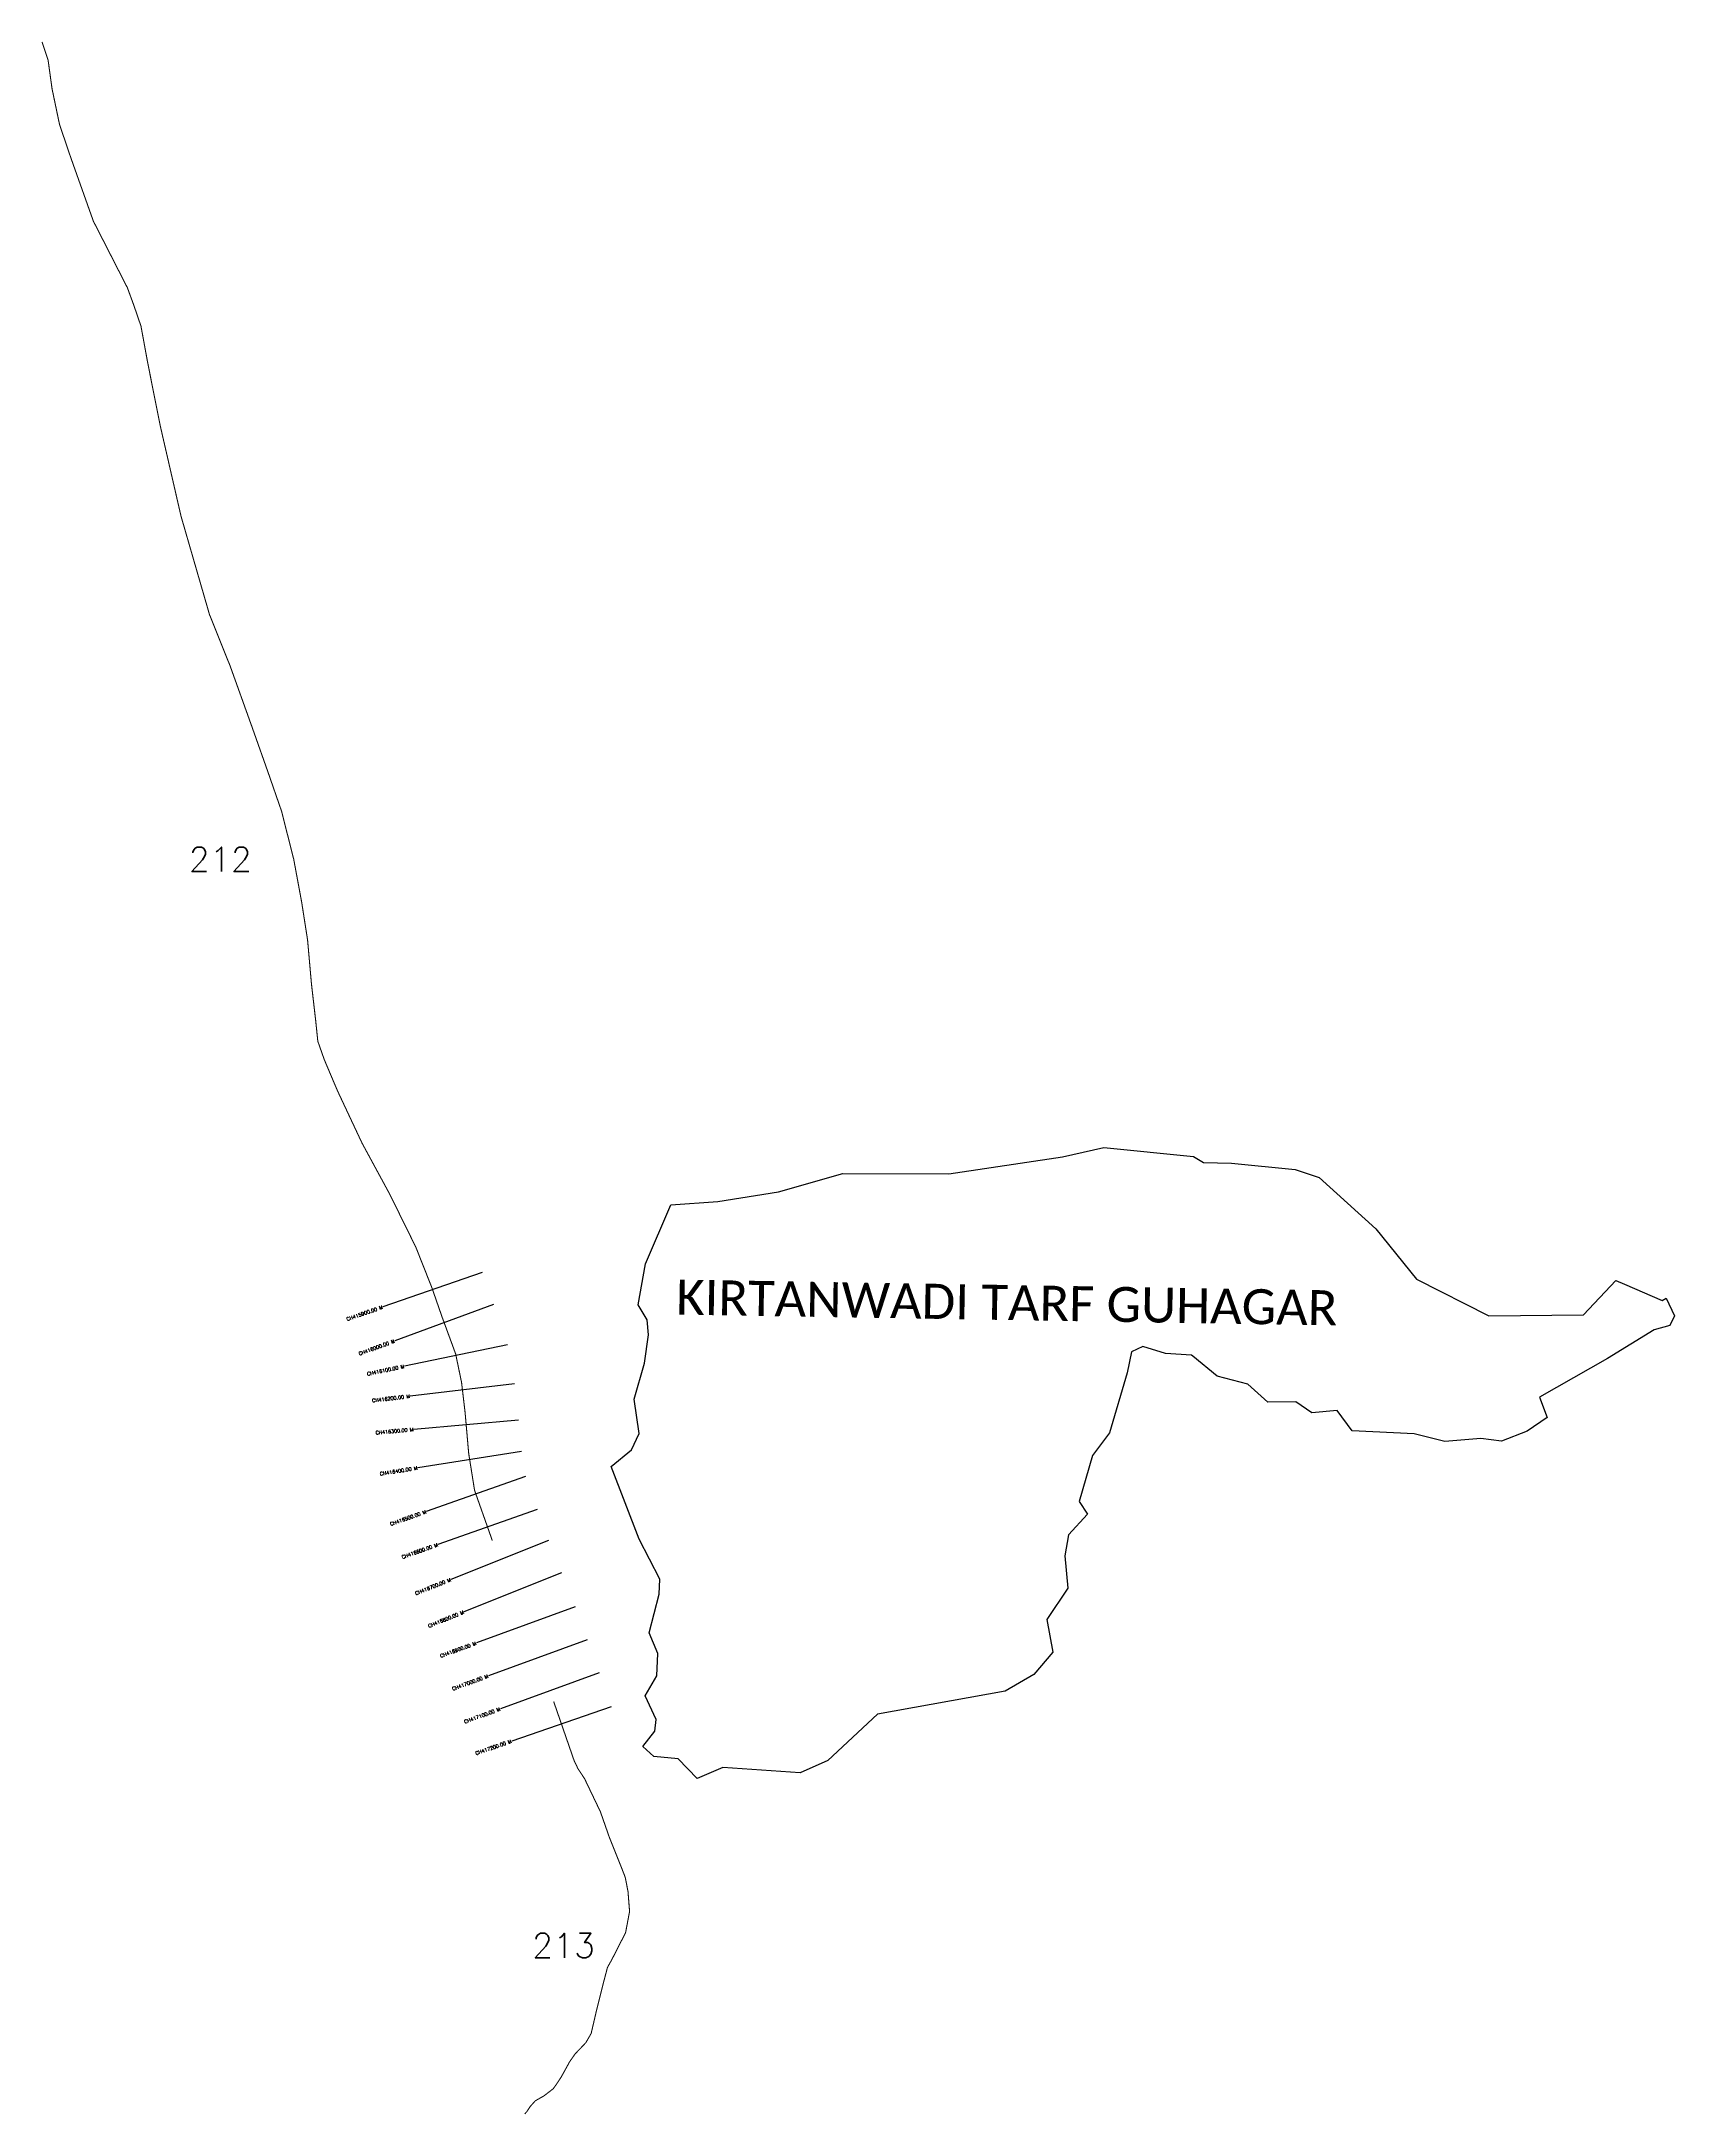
# Model space of a CAD drawing. Header units: metres. Extents: x 306499 to 311160, y 1931495 to 1937413.
import ezdxf
from ezdxf.enums import TextEntityAlignment as Align

# ---------------------------------------------------------------- set-up
doc = ezdxf.new("R2010")
doc.units = ezdxf.units.M
for name, color, linetype in [('CS', 134, 'Continuous'), ('CSMark', 6, 'Continuous'), ('NATURALLY PROTECTED', 3, 'Continuous'), ('VILLAGE NAME', 250, 'Continuous')]:
    doc.layers.add(name, color=color, linetype=linetype)
doc.styles.get("Standard").update_dxf_attribs({"font": 'simplex.shx'})

msp = doc.modelspace()

# ---------------------------------------------------------------- linework, layer by layer
at = {"color": 6, "flags": 128}
msp.add_lwpolyline([(308294.5, 1934092.2), (308428.9, 1934101.2), (308601.8, 1934128.9), (308786.1, 1934181.7), (309088.7, 1934180.6), (309413.2, 1934228.8), (309531.2, 1934255.9), (309786.6, 1934229.7), (309815.6, 1934212.5), (309895, 1934211.2), (310076.7, 1934193.3), (310145.3, 1934169.7), (310306.9, 1934023.7), (310423.4, 1933879.4), (310629.4, 1933774.9), (310899.4, 1933777.9), (310991.7, 1933876.3), (311017.3, 1933865.1), (311124, 1933818.6), (311135.5, 1933825.5), (311159.6, 1933775.4), (311146.4, 1933747.6), (311101.3, 1933734.8), (310968.7, 1933653.6), (310774.1, 1933543.3), (310796.2, 1933484.8), (310738.8, 1933445.6), (310665.4, 1933416.9), (310607.2, 1933424.8), (310503.7, 1933416.3), (310416.5, 1933437.9), (310239.3, 1933447.1), (310196.5, 1933505.1), (310124.7, 1933497.7), (310078.9, 1933529.3), (309999.3, 1933528.6), (309941.6, 1933580), (309854.1, 1933602.5), (309785.2, 1933659.7), (309781.3, 1933663), (309706.6, 1933667.7), (309641.9, 1933687.5), (309609.5, 1933672.1), (309597.7, 1933612.1), (309546.7, 1933441), (309498.4, 1933376), (309460.3, 1933244.7), (309484.5, 1933209.3), (309430.1, 1933150.1), (309419.6, 1933090.2), (309427.8, 1932997.4), (309368.1, 1932907.7), (309385.5, 1932815.3), (309331.2, 1932751.2), (309249.1, 1932703.1), (308884.8, 1932638.1), (308743.5, 1932506), (308664.2, 1932470.3), (308443.3, 1932485.2), (308369.7, 1932454.1), (308315.5, 1932510), (308246.9, 1932517.5), (308214.6, 1932545.5), (308249.6, 1932589.8), (308253.5, 1932622.7), (308221.3, 1932690.4), (308255.4, 1932747.5), (308257.8, 1932810.8), (308232.7, 1932870.5), (308261.9, 1932980.5), (308263.4, 1933023.3), (308204.6, 1933137.9), (308124.6, 1933345.2), (308183, 1933392.2), (308204.4, 1933439.5), (308190.6, 1933536.8), (308219.4, 1933639.9), (308231.2, 1933720.4), (308227.2, 1933763.6), (308201.6, 1933806.7), (308222.6, 1933924), (308294.5, 1934092.2)], dxfattribs=at)
at = {"layer": 'CS'}
for p, q in [((307756.6, 1933899.2), (307473.2, 1933800.8)), ((307788.8, 1933807.4), (307507.2, 1933704)), ((307828.6, 1933692.1), (307534.9, 1933631.2)), ((307849.1, 1933580.9), (307551.2, 1933545.8)), ((307860.3, 1933477.2), (307561.4, 1933450.8)), ((307869, 1933388), (307572.7, 1933341)), ((307880, 1933316.2), (307597.1, 1933216.3)), ((307913.3, 1933221.9), (307630.4, 1933122)), ((307946, 1933133.9), (307667.4, 1933022.6)), ((307983.1, 1933041), (307704.5, 1932929.8)), ((308021.7, 1932943.9), (307739.9, 1932841.1)), ((308056, 1932849.9), (307774.1, 1932747.1)), ((308090.3, 1932756), (307808.4, 1932653.2)), ((308124.3, 1932659.3), (307840.8, 1932561.2))]:
    msp.add_line(p, q, dxfattribs=at)
at = {"layer": 'NATURALLY PROTECTED', "const_width": 3, "flags": 128}
for points in [[(306500.2, 1937411.8), (306517.6, 1937359.8), (306528.9, 1937278.1), (306550.2, 1937176.3), (306582.1, 1937082.3), (306646.7, 1936900.5), (306744.1, 1936709.8), (306763.1, 1936657.7), (306782.7, 1936600.5), (306801.6, 1936497.3), (306837.9, 1936315), (306897, 1936057.9), (306978.2, 1935777.2), (307037.2, 1935630.2), (307100.4, 1935454), (307145.1, 1935327.7), (307183.8, 1935216.1), (307218.5, 1935079.2), (307241.3, 1934956.2), (307258.2, 1934848), (307269.2, 1934723.2), (307281.5, 1934616.4), (307287.4, 1934559), (307305.7, 1934506.9), (307343.5, 1934417.6), (307413.7, 1934268), (307492.6, 1934122.5), (307567, 1933971.5), (307613, 1933855.4), (307641.7, 1933772.8), (307680.8, 1933666.3), (307697.6, 1933585.4), (307707.8, 1933498.7), (307718, 1933382.5), (307734.8, 1933276.8), (307785.5, 1933133.3)], [(307960.5, 1932674), (307961, 1932672.6), (308019, 1932505), (308030.2, 1932481.7), (308048.7, 1932453.8), (308094, 1932359.2), (308119.6, 1932285.9), (308153, 1932202.5), (308164.9, 1932171.9), (308172.7, 1932131.7), (308177.2, 1932074.6), (308165.8, 1932014.1), (308126, 1931936.1), (308114.1, 1931914.9), (308099.1, 1931857.6), (308081.8, 1931787.6), (308067.6, 1931726.5), (308052.4, 1931700), (308021.6, 1931667.8), (308006, 1931645.3), (307982.3, 1931602.3), (307969.5, 1931582.8), (307959.6, 1931568.8), (307932.9, 1931548.1), (307908.4, 1931534.3), (307893.9, 1931518.2), (307883.9, 1931503.1), (307877.9, 1931496.4)]]:
    msp.add_lwpolyline(points, dxfattribs=at)

# ---------------------------------------------------------------- texts
at = {"char_height": 70, "attachment_point": 1}
for s, insert in [('212', (306919.1, 1935113.4)), ('213', (307898.9, 1932012.4))]:
    msp.add_mtext_dynamic_manual_height_columns(s, width=95.172, gutter_width=1, heights=[0], dxfattribs=dict(at, insert=insert))
at = {"layer": 'CSMark'}
for s, rotation, p in [('CH415900.00 M', 19.15352, (307472.2, 1933800.5)), ('CH416000.00 M', 20.16422, (307506.2, 1933703.6)), ('CH416100.00 M', 11.7133, (307533.9, 1933630.9)), ('CH416200.00 M', 6.71391, (307550.2, 1933545.7)), ('CH416300.00 M', 5.04581, (307560.4, 1933450.7)), ('CH416400.00 M', 9.01853, (307571.7, 1933340.8)), ('CH416500.00 M', 19.45026, (307596.2, 1933216)), ('CH416600.00 M', 19.45026, (307629.5, 1933121.7)), ('CH416700.00 M', 21.76939, (307666.5, 1933022.3)), ('CH416800.00 M', 21.76939, (307703.6, 1932929.4)), ('CH416900.00 M', 20.04191, (307738.9, 1932840.7)), ('CH417000.00 M', 20.04191, (307773.2, 1932746.8)), ('CH417100.00 M', 20.04191, (307807.5, 1932652.8)), ('CH417200.00 M', 19.07626, (307839.9, 1932560.9))]:
    msp.add_text(s, height=10, rotation=rotation, dxfattribs=at).set_placement(p, align=Align.MIDDLE_RIGHT)
at = {"layer": 'VILLAGE NAME', "insert": (308311.4, 1933878.7), "char_height": 100, "attachment_point": 1, "rotation": 359.05347}
msp.add_mtext_dynamic_manual_height_columns('{\\fCalibri|b0|i0|c0|p34;KIRTANWADI TARF GUHAGAR}', width=7578.431, gutter_width=1398, heights=[710.5], dxfattribs=at)

doc.saveas('drawing.dxf')
